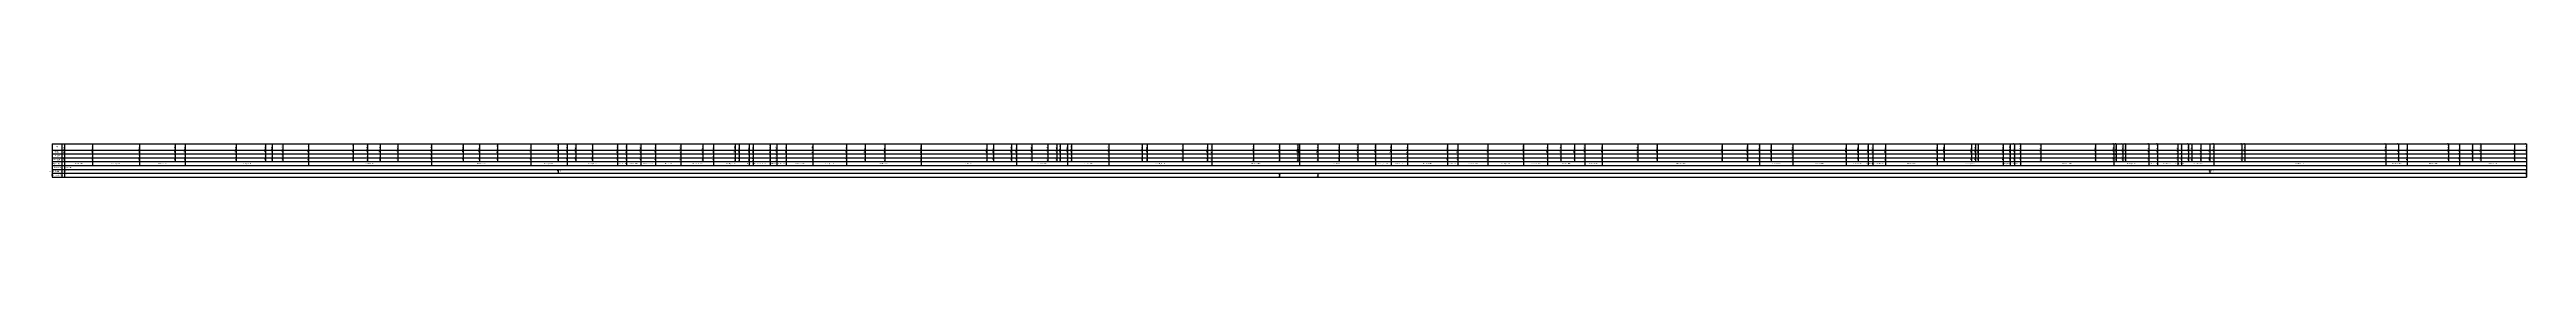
# Model space of a CAD drawing. Extents: x 525858 to 564773, y 2370984 to 2400075.
# Drawn here: x 551027 to 563749, y 2383444 to 2383616 of the extents above; entities that cross this region are included whole.
import ezdxf
from ezdxf.enums import TextEntityAlignment as Align

# ---------------------------------------------------------------- set-up
doc = ezdxf.new("R2010")
doc.units = 0
doc.layers.add('tab', color=9, linetype='CONTINUOUS')
doc.layers.add('水工平面管线标注', color=3, linetype='CONTINUOUS')
doc.styles.add('HT', font='simhei.ttf', dxfattribs={"width": 0.8})

msp = doc.modelspace()

# ---------------------------------------------------------------- linework, layer by layer
at = {"layer": 'tab', "lineweight": -3}
for points in [[(551040.549531, 2383615.760682), (563748.683531, 2383615.760682)], [(551040.549531, 2383615.760682), (551040.549531, 2383443.760682)], [(551090.549531, 2383615.760682), (551090.549531, 2383443.760682)], [(551102.549531, 2383615.760682), (551102.549531, 2383443.760682)], [(551102.549531, 2383615.760682), (551102.549531, 2383523.760682)], [(551247.970531, 2383615.760682), (551247.970531, 2383523.760682)], [(551487.931531, 2383615.760682), (551487.931531, 2383523.760682)], [(551672.614531, 2383615.760682), (551672.614531, 2383523.760682)], [(551722.567531, 2383615.760682), (551722.567531, 2383523.760682)], [(551984.611531, 2383615.760682), (551984.611531, 2383523.760682)], [(552135.903531, 2383615.760682), (552135.903531, 2383523.760682)], [(552170.171531, 2383615.760682), (552170.171531, 2383523.760682)], [(552225.344531, 2383615.760682), (552225.344531, 2383523.760682)], [(552355.902531, 2383615.760682), (552355.902531, 2383523.760682)], [(552585.728531, 2383615.760682), (552585.728531, 2383523.760682)], [(552660.166531, 2383615.760682), (552660.166531, 2383523.760682)], [(552724.196531, 2383615.760682), (552724.196531, 2383523.760682)], [(552815.561531, 2383615.760682), (552815.561531, 2383523.760682)], [(552988.981531, 2383615.760682), (552988.981531, 2383523.760682)], [(553151.654531, 2383615.760682), (553151.654531, 2383523.760682)], [(553235.026531, 2383615.760682), (553235.026531, 2383523.760682)], [(553326.669531, 2383615.760682), (553326.669531, 2383523.760682)], [(553498.558531, 2383615.760682), (553498.558531, 2383523.760682)], [(553638.743531, 2383615.760682), (553638.743531, 2383523.760682)], [(553685.029531, 2383615.760682), (553685.029531, 2383523.760682)], [(553729.966531, 2383615.760682), (553729.966531, 2383523.760682)], [(553815.263531, 2383615.760682), (553815.263531, 2383523.760682)], [(553944.586531, 2383615.760682), (553944.586531, 2383523.760682)], [(553990.846531, 2383615.760682), (553990.846531, 2383523.760682)], [(554064.018531, 2383615.760682), (554064.018531, 2383523.760682)], [(554138.863531, 2383615.760682), (554138.863531, 2383523.760682)], [(554269.423531, 2383615.760682), (554269.423531, 2383523.760682)], [(554382.247531, 2383615.760682), (554382.247531, 2383523.760682)], [(554436.449531, 2383615.760682), (554436.449531, 2383523.760682)], [(554547.545531, 2383615.760682), (554547.545531, 2383523.760682)], [(554568.489531, 2383615.760682), (554568.489531, 2383523.760682)], [(554620.201531, 2383615.760682), (554620.201531, 2383523.760682)], [(554640.410531, 2383615.760682), (554640.410531, 2383523.760682)], [(554728.743531, 2383615.760682), (554728.743531, 2383523.760682)], [(554762.619531, 2383615.760682), (554762.619531, 2383523.760682)], [(554810.989531, 2383615.760682), (554810.989531, 2383523.760682)], [(554946.616531, 2383615.760682), (554946.616531, 2383523.760682)], [(555120.920531, 2383615.760682), (555120.920531, 2383523.760682)], [(555215.438531, 2383615.760682), (555215.438531, 2383523.760682)], [(555316.972531, 2383615.760682), (555316.972531, 2383523.760682)], [(555504.003531, 2383615.760682), (555504.003531, 2383523.760682)], [(555840.537531, 2383615.760682), (555840.537531, 2383523.760682)], [(555874.384531, 2383615.760682), (555874.384531, 2383523.760682)], [(555967.398531, 2383615.760682), (555967.398531, 2383523.760682)], [(555994.072531, 2383615.760682), (555994.072531, 2383523.760682)], [(556072.349531, 2383615.760682), (556072.349531, 2383523.760682)], [(556153.789531, 2383615.760682), (556153.789531, 2383523.760682)], [(556200.516531, 2383615.760682), (556200.516531, 2383523.760682)], [(556218.229531, 2383615.760682), (556218.229531, 2383523.760682)], [(556255.563531, 2383615.760682), (556255.563531, 2383523.760682)], [(556276.303531, 2383615.760682), (556276.303531, 2383523.760682)], [(556467.190531, 2383615.760682), (556467.190531, 2383523.760682)], [(556638.309531, 2383615.760682), (556638.309531, 2383523.760682)], [(556664.790531, 2383615.760682), (556664.790531, 2383523.760682)], [(556847.335531, 2383615.760682), (556847.335531, 2383523.760682)], [(556973.583531, 2383615.760682), (556973.583531, 2383523.760682)], [(556997.426531, 2383615.760682), (556997.426531, 2383523.760682)], [(557210.631531, 2383615.760682), (557210.631531, 2383523.760682)], [(557343.393531, 2383615.760682), (557343.393531, 2383523.760682)], [(557437.725531, 2383615.760682), (557437.725531, 2383523.760682)], [(557447.635531, 2383615.760682), (557447.635531, 2383523.760682)], [(557540.258531, 2383615.760682), (557540.258531, 2383523.760682)], [(557650.445531, 2383615.760682), (557650.445531, 2383523.760682)], [(557747.008531, 2383615.760682), (557747.008531, 2383523.760682)], [(557837.910531, 2383615.760682), (557837.910531, 2383523.760682)], [(557917.183531, 2383615.760682), (557917.183531, 2383523.760682)], [(558000.936531, 2383615.760682), (558000.936531, 2383523.760682)], [(558207.294531, 2383615.760682), (558207.294531, 2383523.760682)], [(558259.537531, 2383615.760682), (558259.537531, 2383523.760682)], [(558413.857531, 2383615.760682), (558413.857531, 2383523.760682)], [(558597.852531, 2383615.760682), (558597.852531, 2383523.760682)], [(558720.126531, 2383615.760682), (558720.126531, 2383523.760682)], [(558789.198531, 2383615.760682), (558789.198531, 2383523.760682)], [(558858.879531, 2383615.760682), (558858.879531, 2383523.760682)], [(558912.928531, 2383615.760682), (558912.928531, 2383523.760682)], [(559001.623531, 2383615.760682), (559001.623531, 2383523.760682)], [(559184.216531, 2383615.760682), (559184.216531, 2383523.760682)], [(559284.683531, 2383615.760682), (559284.683531, 2383523.760682)], [(559617.316531, 2383615.760682), (559617.316531, 2383523.760682)], [(559748.479531, 2383615.760682), (559748.479531, 2383523.760682)], [(559809.674531, 2383615.760682), (559809.674531, 2383523.760682)], [(559870.296531, 2383615.760682), (559870.296531, 2383523.760682)], [(559980.292531, 2383615.760682), (559980.292531, 2383523.760682)], [(560254.838531, 2383615.760682), (560254.838531, 2383523.760682)], [(560316.782531, 2383615.760682), (560316.782531, 2383523.760682)], [(560367.339531, 2383615.760682), (560367.339531, 2383523.760682)], [(560391.203531, 2383615.760682), (560391.203531, 2383523.760682)], [(560456.060531, 2383615.760682), (560456.060531, 2383523.760682)], [(560721.784531, 2383615.760682), (560721.784531, 2383523.760682)], [(560758.464531, 2383615.760682), (560758.464531, 2383523.760682)], [(560897.863531, 2383615.760682), (560897.863531, 2383523.760682)], [(560918.820531, 2383615.760682), (560918.820531, 2383523.760682)], [(560933.730531, 2383615.760682), (560933.730531, 2383523.760682)], [(561060.676531, 2383615.760682), (561060.676531, 2383523.760682)], [(561097.752531, 2383615.760682), (561097.752531, 2383523.760682)], [(561119.982531, 2383615.760682), (561119.982531, 2383523.760682)], [(561150.168531, 2383615.760682), (561150.168531, 2383523.760682)], [(561254.409531, 2383615.760682), (561254.409531, 2383523.760682)], [(561535.790531, 2383615.760682), (561535.790531, 2383523.760682)], [(561629.848531, 2383615.760682), (561629.848531, 2383523.760682)], [(561642.173531, 2383615.760682), (561642.173531, 2383523.760682)], [(561676.644531, 2383615.760682), (561676.644531, 2383523.760682)], [(561690.138531, 2383615.760682), (561690.138531, 2383523.760682)], [(561809.341531, 2383615.760682), (561809.341531, 2383523.760682)], [(561853.782531, 2383615.760682), (561853.782531, 2383523.760682)], [(561957.765531, 2383615.760682), (561957.765531, 2383523.760682)], [(561978.079531, 2383615.760682), (561978.079531, 2383523.760682)], [(562013.627531, 2383615.760682), (562013.627531, 2383523.760682)], [(562030.186531, 2383615.760682), (562030.186531, 2383523.760682)], [(562077.439531, 2383615.760682), (562077.439531, 2383523.760682)], [(562122.025531, 2383615.760682), (562122.025531, 2383523.760682)], [(562143.533531, 2383615.760682), (562143.533531, 2383523.760682)], [(562286.943531, 2383615.760682), (562286.943531, 2383523.760682)], [(562302.708531, 2383615.760682), (562302.708531, 2383523.760682)], [(563027.112531, 2383615.760682), (563027.112531, 2383523.760682)], [(563091.273531, 2383615.760682), (563091.273531, 2383523.760682)], [(563135.674531, 2383615.760682), (563135.674531, 2383523.760682)], [(563349.114531, 2383615.760682), (563349.114531, 2383523.760682)], [(563404.554531, 2383615.760682), (563404.554531, 2383523.760682)], [(563472.770531, 2383615.760682), (563472.770531, 2383523.760682)], [(563514.207531, 2383615.760682), (563514.207531, 2383523.760682)], [(563688.567531, 2383615.760682), (563688.567531, 2383523.760682)], [(563748.683531, 2383615.760682), (563748.683531, 2383443.760682)], [(563748.683531, 2383615.760682), (563748.683531, 2383523.760682)], [(551040.549531, 2383583.760682), (563748.683531, 2383583.760682)], [(551040.549531, 2383563.760682), (563748.683531, 2383563.760682)], [(551040.549531, 2383543.760682), (563748.683531, 2383543.760682)], [(551040.549531, 2383523.760682), (563748.683531, 2383523.760682)], [(551040.549531, 2383503.760682), (563748.683531, 2383503.760682)], [(551040.549531, 2383483.760682), (563748.683531, 2383483.760682)], [(551040.549531, 2383463.760682), (563748.683531, 2383463.760682)], [(551102.549531, 2383523.760682), (551102.549531, 2383503.760682)], [(551247.970531, 2383523.760682), (551247.970531, 2383503.760682)], [(551487.931531, 2383523.760682), (551487.931531, 2383503.760682)], [(551722.567531, 2383523.760682), (551722.567531, 2383503.760682)], [(552355.902531, 2383523.760682), (552355.902531, 2383503.760682)], [(552988.981531, 2383523.760682), (552988.981531, 2383503.760682)], [(553498.558531, 2383523.760682), (553498.558531, 2383503.760682)], [(553638.743531, 2383483.760682), (553638.743531, 2383463.760682)], [(553685.029531, 2383523.760682), (553685.029531, 2383503.760682)], [(553944.586531, 2383523.760682), (553944.586531, 2383503.760682)], [(553990.846531, 2383523.760682), (553990.846531, 2383503.760682)], [(554064.018531, 2383523.760682), (554064.018531, 2383503.760682)], [(554138.863531, 2383523.760682), (554138.863531, 2383503.760682)], [(554269.423531, 2383523.760682), (554269.423531, 2383503.760682)], [(554436.449531, 2383523.760682), (554436.449531, 2383503.760682)], [(554620.201531, 2383523.760682), (554620.201531, 2383503.760682)], [(554640.410531, 2383523.760682), (554640.410531, 2383503.760682)], [(554728.743531, 2383523.760682), (554728.743531, 2383503.760682)], [(554762.619531, 2383523.760682), (554762.619531, 2383503.760682)], [(554810.989531, 2383523.760682), (554810.989531, 2383503.760682)], [(554946.616531, 2383523.760682), (554946.616531, 2383503.760682)], [(555120.920531, 2383523.760682), (555120.920531, 2383503.760682)], [(555504.003531, 2383523.760682), (555504.003531, 2383503.760682)], [(555994.072531, 2383523.760682), (555994.072531, 2383503.760682)], [(556255.563531, 2383523.760682), (556255.563531, 2383503.760682)], [(556467.190531, 2383523.760682), (556467.190531, 2383503.760682)], [(556997.426531, 2383523.760682), (556997.426531, 2383503.760682)], [(557343.393531, 2383463.760682), (557343.393531, 2383443.760682)], [(557447.635531, 2383523.760682), (557447.635531, 2383503.760682)], [(557540.258531, 2383463.760682), (557540.258531, 2383443.760682)], [(557837.910531, 2383523.760682), (557837.910531, 2383503.760682)], [(557917.183531, 2383523.760682), (557917.183531, 2383503.760682)], [(558000.936531, 2383523.760682), (558000.936531, 2383503.760682)], [(558207.294531, 2383523.760682), (558207.294531, 2383503.760682)], [(558259.537531, 2383523.760682), (558259.537531, 2383503.760682)], [(558413.857531, 2383523.760682), (558413.857531, 2383503.760682)], [(558597.852531, 2383523.760682), (558597.852531, 2383503.760682)], [(558720.126531, 2383523.760682), (558720.126531, 2383503.760682)], [(558912.928531, 2383523.760682), (558912.928531, 2383503.760682)], [(559001.623531, 2383523.760682), (559001.623531, 2383503.760682)], [(559809.674531, 2383523.760682), (559809.674531, 2383503.760682)], [(559980.292531, 2383523.760682), (559980.292531, 2383503.760682)], [(560254.838531, 2383523.760682), (560254.838531, 2383503.760682)], [(560367.339531, 2383523.760682), (560367.339531, 2383503.760682)], [(560391.203531, 2383523.760682), (560391.203531, 2383503.760682)], [(560456.060531, 2383523.760682), (560456.060531, 2383503.760682)], [(560721.784531, 2383523.760682), (560721.784531, 2383503.760682)], [(561060.676531, 2383523.760682), (561060.676531, 2383503.760682)], [(561097.752531, 2383523.760682), (561097.752531, 2383503.760682)], [(561119.982531, 2383523.760682), (561119.982531, 2383503.760682)], [(561150.168531, 2383523.760682), (561150.168531, 2383503.760682)], [(561629.848531, 2383523.760682), (561629.848531, 2383503.760682)], [(561809.341531, 2383523.760682), (561809.341531, 2383503.760682)], [(561853.782531, 2383523.760682), (561853.782531, 2383503.760682)], [(561957.765531, 2383523.760682), (561957.765531, 2383503.760682)], [(561978.079531, 2383523.760682), (561978.079531, 2383503.760682)], [(562122.025531, 2383483.760682), (562122.025531, 2383463.760682)], [(562143.533531, 2383523.760682), (562143.533531, 2383503.760682)], [(563027.112531, 2383523.760682), (563027.112531, 2383503.760682)], [(563135.674531, 2383523.760682), (563135.674531, 2383503.760682)], [(563404.554531, 2383523.760682), (563404.554531, 2383503.760682)], [(563748.683531, 2383503.760682), (563748.683531, 2383483.760682)], [(563748.683531, 2383483.760682), (563748.683531, 2383463.760682)], [(563748.683531, 2383463.760682), (563748.683531, 2383443.760682)], [(551040.549531, 2383443.760682), (563748.683531, 2383443.760682)]]:
    msp.add_lwpolyline(points, dxfattribs=at)
for points in [[(551102.549531, 2383513.760682, 0, 1, 0), (551105.549531, 2383513.760682, 0, 0, 0), (551155.260031, 2383513.760682, 0, 0, 0)], [(551247.970531, 2383513.760682, 0, 1, 0), (551244.970531, 2383513.760682, 0, 0, 0), (551195.260031, 2383513.760682, 0, 0, 0)], [(551247.970531, 2383513.760682, 0, 1, 0), (551250.970531, 2383513.760682, 0, 0, 0), (551347.951031, 2383513.760682, 0, 0, 0)], [(551487.931531, 2383513.760682, 0, 1, 0), (551484.931531, 2383513.760682, 0, 0, 0), (551387.951031, 2383513.760682, 0, 0, 0)], [(551487.931531, 2383513.760682, 0, 1, 0), (551490.931531, 2383513.760682, 0, 0, 0), (551585.249531, 2383513.760682, 0, 0, 0)], [(551722.567531, 2383513.760682, 0, 1, 0), (551719.567531, 2383513.760682, 0, 0, 0), (551625.249531, 2383513.760682, 0, 0, 0)], [(551722.567531, 2383513.760682, 0, 1, 0), (551725.567531, 2383513.760682, 0, 0, 0), (552019.235031, 2383513.760682, 0, 0, 0)], [(552355.902531, 2383513.760682, 0, 1, 0), (552352.902531, 2383513.760682, 0, 0, 0), (552059.235031, 2383513.760682, 0, 0, 0)], [(552355.902531, 2383513.760682, 0, 1, 0), (552358.902531, 2383513.760682, 0, 0, 0), (552652.442031, 2383513.760682, 0, 0, 0)], [(552988.981531, 2383513.760682, 0, 1, 0), (552985.981531, 2383513.760682, 0, 0, 0), (552692.442031, 2383513.760682, 0, 0, 0)], [(552988.981531, 2383513.760682, 0, 1, 0), (552991.981531, 2383513.760682, 0, 0, 0), (553223.770031, 2383513.760682, 0, 0, 0)], [(553498.558531, 2383513.760682, 0, 1, 0), (553495.558531, 2383513.760682, 0, 0, 0), (553263.770031, 2383513.760682, 0, 0, 0)], [(553498.558531, 2383513.760682, 0, 1, 0), (553501.558531, 2383513.760682, 0, 0, 0), (553571.794031, 2383513.760682, 0, 0, 0)], [(553685.029531, 2383513.760682, 0, 1, 0), (553682.029531, 2383513.760682, 0, 0, 0), (553611.794031, 2383513.760682, 0, 0, 0)], [(553685.029531, 2383513.760682, 0, 1, 0), (553688.029531, 2383513.760682, 0, 0, 0), (553794.808031, 2383513.760682, 0, 0, 0)], [(553944.586531, 2383513.760682, 0, 1, 0), (553941.586531, 2383513.760682, 0, 0, 0), (553834.808031, 2383513.760682, 0, 0, 0)], [(553990.846531, 2383513.760682, 0, 1, 0), (553993.846531, 2383513.760682, 0, 0, 0), (554007.432531, 2383513.760682, 0, 0, 0)], [(554064.018531, 2383513.760682, 0, 1, 0), (554061.018531, 2383513.760682, 0, 0, 0), (554047.432531, 2383513.760682, 0, 0, 0)], [(554064.018531, 2383513.760682, 0, 1, 0), (554067.018531, 2383513.760682, 0, 0, 0), (554081.441031, 2383513.760682, 0, 0, 0)], [(554138.863531, 2383513.760682, 0, 1, 0), (554135.863531, 2383513.760682, 0, 0, 0), (554121.441031, 2383513.760682, 0, 0, 0)], [(554138.863531, 2383513.760682, 0, 1, 0), (554141.863531, 2383513.760682, 0, 0, 0), (554184.143531, 2383513.760682, 0, 0, 0)], [(554269.423531, 2383513.760682, 0, 1, 0), (554266.423531, 2383513.760682, 0, 0, 0), (554224.143531, 2383513.760682, 0, 0, 0)], [(554269.423531, 2383513.760682, 0, 1, 0), (554272.423531, 2383513.760682, 0, 0, 0), (554332.936531, 2383513.760682, 0, 0, 0)], [(554436.449531, 2383513.760682, 0, 1, 0), (554433.449531, 2383513.760682, 0, 0, 0), (554372.936531, 2383513.760682, 0, 0, 0)], [(554436.449531, 2383513.760682, 0, 1, 0), (554439.449531, 2383513.760682, 0, 0, 0), (554508.325531, 2383513.760682, 0, 0, 0)], [(554620.201531, 2383513.760682, 0, 1, 0), (554617.201531, 2383513.760682, 0, 0, 0), (554548.325531, 2383513.760682, 0, 0, 0)], [(554640.410531, 2383513.760682, 0, 1, 0), (554643.410531, 2383513.760682, 0, 0, 0), (554664.577031, 2383513.760682, 0, 0, 0)], [(554728.743531, 2383513.760682, 0, 1, 0), (554725.743531, 2383513.760682, 0, 0, 0), (554704.577031, 2383513.760682, 0, 0, 0)], [(554810.989531, 2383513.760682, 0, 1, 0), (554813.989531, 2383513.760682, 0, 0, 0), (554858.803031, 2383513.760682, 0, 0, 0)], [(554946.616531, 2383513.760682, 0, 1, 0), (554943.616531, 2383513.760682, 0, 0, 0), (554898.803031, 2383513.760682, 0, 0, 0)], [(554946.616531, 2383513.760682, 0, 1, 0), (554949.616531, 2383513.760682, 0, 0, 0), (555013.768531, 2383513.760682, 0, 0, 0)], [(555120.920531, 2383513.760682, 0, 1, 0), (555117.920531, 2383513.760682, 0, 0, 0), (555053.768531, 2383513.760682, 0, 0, 0)], [(555120.920531, 2383513.760682, 0, 1, 0), (555123.920531, 2383513.760682, 0, 0, 0), (555292.462031, 2383513.760682, 0, 0, 0)], [(555504.003531, 2383513.760682, 0, 1, 0), (555501.003531, 2383513.760682, 0, 0, 0), (555332.462031, 2383513.760682, 0, 0, 0)], [(555504.003531, 2383513.760682, 0, 1, 0), (555507.003531, 2383513.760682, 0, 0, 0), (555729.038031, 2383513.760682, 0, 0, 0)], [(555994.072531, 2383513.760682, 0, 1, 0), (555991.072531, 2383513.760682, 0, 0, 0), (555769.038031, 2383513.760682, 0, 0, 0)], [(555994.072531, 2383513.760682, 0, 1, 0), (555997.072531, 2383513.760682, 0, 0, 0), (556104.818031, 2383513.760682, 0, 0, 0)], [(556255.563531, 2383513.760682, 0, 1, 0), (556252.563531, 2383513.760682, 0, 0, 0), (556144.818031, 2383513.760682, 0, 0, 0)], [(556255.563531, 2383513.760682, 0, 1, 0), (556258.563531, 2383513.760682, 0, 0, 0), (556341.377031, 2383513.760682, 0, 0, 0)], [(556467.190531, 2383513.760682, 0, 1, 0), (556464.190531, 2383513.760682, 0, 0, 0), (556381.377031, 2383513.760682, 0, 0, 0)], [(556467.190531, 2383513.760682, 0, 1, 0), (556470.190531, 2383513.760682, 0, 0, 0), (556712.308531, 2383513.760682, 0, 0, 0)], [(556997.426531, 2383513.760682, 0, 1, 0), (556994.426531, 2383513.760682, 0, 0, 0), (556752.308531, 2383513.760682, 0, 0, 0)], [(556997.426531, 2383513.760682, 0, 1, 0), (557000.426531, 2383513.760682, 0, 0, 0), (557202.531031, 2383513.760682, 0, 0, 0)], [(557447.635531, 2383513.760682, 0, 1, 0), (557444.635531, 2383513.760682, 0, 0, 0), (557242.531031, 2383513.760682, 0, 0, 0)], [(557447.635531, 2383513.760682, 0, 1, 0), (557450.635531, 2383513.760682, 0, 0, 0), (557622.773031, 2383513.760682, 0, 0, 0)], [(557837.910531, 2383513.760682, 0, 1, 0), (557834.910531, 2383513.760682, 0, 0, 0), (557662.773031, 2383513.760682, 0, 0, 0)], [(557837.910531, 2383513.760682, 0, 1, 0), (557840.910531, 2383513.760682, 0, 0, 0), (557857.547031, 2383513.760682, 0, 0, 0)], [(557917.183531, 2383513.760682, 0, 1, 0), (557914.183531, 2383513.760682, 0, 0, 0), (557897.547031, 2383513.760682, 0, 0, 0)], [(557917.183531, 2383513.760682, 0, 1, 0), (557920.183531, 2383513.760682, 0, 0, 0), (557939.060031, 2383513.760682, 0, 0, 0)], [(558000.936531, 2383513.760682, 0, 1, 0), (557997.936531, 2383513.760682, 0, 0, 0), (557979.060031, 2383513.760682, 0, 0, 0)], [(558000.936531, 2383513.760682, 0, 1, 0), (558003.936531, 2383513.760682, 0, 0, 0), (558084.115531, 2383513.760682, 0, 0, 0)], [(558207.294531, 2383513.760682, 0, 1, 0), (558204.294531, 2383513.760682, 0, 0, 0), (558124.115531, 2383513.760682, 0, 0, 0)], [(558259.537531, 2383513.760682, 0, 1, 0), (558262.537531, 2383513.760682, 0, 0, 0), (558316.697531, 2383513.760682, 0, 0, 0)], [(558413.857531, 2383513.760682, 0, 1, 0), (558410.857531, 2383513.760682, 0, 0, 0), (558356.697531, 2383513.760682, 0, 0, 0)], [(558413.857531, 2383513.760682, 0, 1, 0), (558416.857531, 2383513.760682, 0, 0, 0), (558485.855031, 2383513.760682, 0, 0, 0)], [(558597.852531, 2383513.760682, 0, 1, 0), (558594.852531, 2383513.760682, 0, 0, 0), (558525.855031, 2383513.760682, 0, 0, 0)], [(558597.852531, 2383513.760682, 0, 1, 0), (558600.852531, 2383513.760682, 0, 0, 0), (558638.989531, 2383513.760682, 0, 0, 0)], [(558720.126531, 2383513.760682, 0, 1, 0), (558717.126531, 2383513.760682, 0, 0, 0), (558678.989531, 2383513.760682, 0, 0, 0)], [(558720.126531, 2383513.760682, 0, 1, 0), (558723.126531, 2383513.760682, 0, 0, 0), (558796.527531, 2383513.760682, 0, 0, 0)], [(558912.928531, 2383513.760682, 0, 1, 0), (558909.928531, 2383513.760682, 0, 0, 0), (558836.527531, 2383513.760682, 0, 0, 0)], [(558912.928531, 2383513.760682, 0, 1, 0), (558915.928531, 2383513.760682, 0, 0, 0), (558937.276031, 2383513.760682, 0, 0, 0)], [(559001.623531, 2383513.760682, 0, 1, 0), (558998.623531, 2383513.760682, 0, 0, 0), (558977.276031, 2383513.760682, 0, 0, 0)], [(559001.623531, 2383513.760682, 0, 1, 0), (559004.623531, 2383513.760682, 0, 0, 0), (559385.649031, 2383513.760682, 0, 0, 0)], [(559809.674531, 2383513.760682, 0, 1, 0), (559806.674531, 2383513.760682, 0, 0, 0), (559425.649031, 2383513.760682, 0, 0, 0)], [(559809.674531, 2383513.760682, 0, 1, 0), (559812.674531, 2383513.760682, 0, 0, 0), (559874.983531, 2383513.760682, 0, 0, 0)], [(559980.292531, 2383513.760682, 0, 1, 0), (559977.292531, 2383513.760682, 0, 0, 0), (559914.983531, 2383513.760682, 0, 0, 0)], [(559980.292531, 2383513.760682, 0, 1, 0), (559983.292531, 2383513.760682, 0, 0, 0), (560097.565531, 2383513.760682, 0, 0, 0)], [(560254.838531, 2383513.760682, 0, 1, 0), (560251.838531, 2383513.760682, 0, 0, 0), (560137.565531, 2383513.760682, 0, 0, 0)], [(560254.838531, 2383513.760682, 0, 1, 0), (560257.838531, 2383513.760682, 0, 0, 0), (560291.089031, 2383513.760682, 0, 0, 0)], [(560367.339531, 2383513.760682, 0, 1, 0), (560364.339531, 2383513.760682, 0, 0, 0), (560331.089031, 2383513.760682, 0, 0, 0)], [(560391.203531, 2383513.760682, 0, 1, 0), (560394.203531, 2383513.760682, 0, 0, 0), (560403.632031, 2383513.760682, 0, 0, 0)], [(560456.060531, 2383513.760682, 0, 1, 0), (560453.060531, 2383513.760682, 0, 0, 0), (560443.632031, 2383513.760682, 0, 0, 0)], [(560456.060531, 2383513.760682, 0, 1, 0), (560459.060531, 2383513.760682, 0, 0, 0), (560568.922531, 2383513.760682, 0, 0, 0)], [(560721.784531, 2383513.760682, 0, 1, 0), (560718.784531, 2383513.760682, 0, 0, 0), (560608.922531, 2383513.760682, 0, 0, 0)], [(560721.784531, 2383513.760682, 0, 1, 0), (560724.784531, 2383513.760682, 0, 0, 0), (560871.230531, 2383513.760682, 0, 0, 0)], [(561060.676531, 2383513.760682, 0, 1, 0), (561057.676531, 2383513.760682, 0, 0, 0), (560911.230531, 2383513.760682, 0, 0, 0)], [(561150.168531, 2383513.760682, 0, 1, 0), (561153.168531, 2383513.760682, 0, 0, 0), (561370.008531, 2383513.760682, 0, 0, 0)], [(561629.848531, 2383513.760682, 0, 1, 0), (561626.848531, 2383513.760682, 0, 0, 0), (561410.008531, 2383513.760682, 0, 0, 0)], [(561629.848531, 2383513.760682, 0, 1, 0), (561632.848531, 2383513.760682, 0, 0, 0), (561699.595031, 2383513.760682, 0, 0, 0)], [(561809.341531, 2383513.760682, 0, 1, 0), (561806.341531, 2383513.760682, 0, 0, 0), (561739.595031, 2383513.760682, 0, 0, 0)], [(561853.782531, 2383513.760682, 0, 1, 0), (561856.782531, 2383513.760682, 0, 0, 0), (561885.774031, 2383513.760682, 0, 0, 0)], [(561957.765531, 2383513.760682, 0, 1, 0), (561954.765531, 2383513.760682, 0, 0, 0), (561925.774031, 2383513.760682, 0, 0, 0)], [(561978.079531, 2383513.760682, 0, 1, 0), (561981.079531, 2383513.760682, 0, 0, 0), (562040.806531, 2383513.760682, 0, 0, 0)], [(562143.533531, 2383513.760682, 0, 1, 0), (562140.533531, 2383513.760682, 0, 0, 0), (562080.806531, 2383513.760682, 0, 0, 0)], [(562143.533531, 2383513.760682, 0, 1, 0), (562146.533531, 2383513.760682, 0, 0, 0), (562565.323031, 2383513.760682, 0, 0, 0)], [(563027.112531, 2383513.760682, 0, 1, 0), (563024.112531, 2383513.760682, 0, 0, 0), (562605.323031, 2383513.760682, 0, 0, 0)], [(563027.112531, 2383513.760682, 0, 1, 0), (563030.112531, 2383513.760682, 0, 0, 0), (563061.393531, 2383513.760682, 0, 0, 0)], [(563135.674531, 2383513.760682, 0, 1, 0), (563132.674531, 2383513.760682, 0, 0, 0), (563101.393531, 2383513.760682, 0, 0, 0)], [(563135.674531, 2383513.760682, 0, 1, 0), (563138.674531, 2383513.760682, 0, 0, 0), (563250.114531, 2383513.760682, 0, 0, 0)], [(563404.554531, 2383513.760682, 0, 1, 0), (563401.554531, 2383513.760682, 0, 0, 0), (563290.114531, 2383513.760682, 0, 0, 0)], [(563404.554531, 2383513.760682, 0, 1, 0), (563407.554531, 2383513.760682, 0, 0, 0), (563556.619031, 2383513.760682, 0, 0, 0)], [(563748.683531, 2383513.760682, 0, 1, 0), (563745.683531, 2383513.760682, 0, 0, 0), (563596.619031, 2383513.760682, 0, 0, 0)]]:
    msp.add_lwpolyline(points, format="xyseb", dxfattribs=at)

# ---------------------------------------------------------------- texts
at = {"layer": 'tab', "color": 3, "lineweight": -3, "style": 'HT', "width": 0.8}
for s, p in [('桩号', (551064.549531, 2383599.760682)), ('基底地层、开挖坡比、分层高度', (551064.549531, 2383473.760682)), ('长度(m)/比降(‰)', (551064.549531, 2383513.760682)), ('管材、断面形式', (551064.549531, 2383493.760682)), ('管中心线高程', (551064.549531, 2383533.760682)), ('地面线高程', (551064.549531, 2383553.760682)), ('节点编号', (551064.549531, 2383573.760682)), ('145.421/0.00‰', (551175.260031, 2383513.760682)), ('239.962/3.38‰', (551367.951031, 2383513.760682)), ('234.636/0.00‰', (551605.249531, 2383513.760682)), ('633.335/1.20‰', (552039.235031, 2383513.760682)), ('633.082/2.81‰', (552672.442031, 2383513.760682)), ('509.577/0.00‰', (553243.770031, 2383513.760682)), ('186.517/-22.17‰', (553591.794031, 2383513.760682)), ('259.557/0.00‰', (553814.808031, 2383513.760682)), ('46.374/-70.10‰', (553967.716531, 2383513.760682)), ('73.172/0.00‰', (554027.432531, 2383513.760682)), ('74.863/-22.21‰', (554101.441031, 2383513.760682)), ('130.56/0.00‰', (554204.143531, 2383513.760682)), ('167.092/-28.19‰', (554352.936531, 2383513.760682)), ('183.763/-10.74‰', (554528.325531, 2383513.760682)), ('20.209/-6.09‰', (554630.306031, 2383513.760682)), ('88.335/-6.05‰', (554684.577031, 2383513.760682)), ('33.968/73.74‰', (554745.681531, 2383513.760682)), ('48.37/0.00‰', (554786.804531, 2383513.760682)), ('135.667/-24.18‰', (554878.803031, 2383513.760682)), ('174.304/-1.04‰', (555033.768531, 2383513.760682)), ('383.084/-2.78‰', (555312.462031, 2383513.760682)), ('490.07/1.78‰', (555749.038031, 2383513.760682)), ('261.502/9.20‰', (556124.818031, 2383513.760682)), ('211.636/9.20‰', (556361.377031, 2383513.760682)), ('530.244/-5.66‰', (556732.308531, 2383513.760682)), ('450.209/0.00‰', (557222.531031, 2383513.760682)), ('390.293/9.54‰', (557642.773031, 2383513.760682)), ('79.291/-21.45‰', (557877.547031, 2383513.760682)), ('83.753/0.00‰', (557959.060031, 2383513.760682)), ('206.456/30.85‰', (558104.115531, 2383513.760682)), ('52.243/0.00‰', (558233.416031, 2383513.760682)), ('154.395/-31.21‰', (558336.697531, 2383513.760682)), ('183.998/-5.74‰', (558505.855031, 2383513.760682)), ('122.334/31.41‰', (558658.989531, 2383513.760682)), ('192.802/0.00‰', (558816.527531, 2383513.760682)), ('88.74/-31.67‰', (558957.276031, 2383513.760682)), ('808.051/0.00‰', (559405.649031, 2383513.760682)), ('170.673/25.34‰', (559894.983531, 2383513.760682)), ('274.546/0.00‰', (560117.565531, 2383513.760682)), ('112.553/30.36‰', (560311.089031, 2383513.760682)), ('23.864/0.00‰', (560379.271531, 2383513.760682)), ('64.91/-40.56‰', (560423.632031, 2383513.760682)), ('265.728/5.78‰', (560588.922531, 2383513.760682)), ('338.892/0.00‰', (560891.230531, 2383513.760682)), ('37.182/75.33‰', (561079.214531, 2383513.760682)), ('22.23/0.00‰', (561108.867531, 2383513.760682)), ('30.27/-74.33‰', (561135.075531, 2383513.760682)), ('479.682/-2.75‰', (561390.008531, 2383513.760682)), ('179.493/0.00‰', (561719.595031, 2383513.760682)), ('44.522/-60.13‰', (561831.562031, 2383513.760682)), ('103.983/0.00‰', (561905.774031, 2383513.760682)), ('20.317/17.97‰', (561967.922531, 2383513.760682)), ('165.481/17.94‰', (562060.806531, 2383513.760682)), ('883.579/0.00‰', (562585.323031, 2383513.760682)), ('108.581/18.70‰', (563081.393531, 2383513.760682)), ('268.881/2.47‰', (563270.114531, 2383513.760682)), ('344.129/0.00‰', (563576.619031, 2383513.760682)), ('换填深度、换填开挖坡比', (551064.549531, 2383453.760682))]:
    msp.add_text(s, height=5, dxfattribs=at).set_placement(p, align=Align.MIDDLE_CENTER)
for s, p in [('R0+000.000', (551101.449531, 2383584.260682)), ('R0+145.421', (551246.870531, 2383584.260682)), ('R0+385.382', (551486.831531, 2383584.260682)), ('R0+570.065', (551671.514531, 2383584.260682)), ('R0+620.018', (551721.467531, 2383584.260682)), ('R0+882.062', (551983.511531, 2383584.260682)), ('R1+033.354', (552134.803531, 2383584.260682)), ('R1+067.622', (552169.071531, 2383584.260682)), ('R1+122.795', (552224.244531, 2383584.260682)), ('R1+253.353', (552354.802531, 2383584.260682)), ('R1+483.179', (552584.628531, 2383584.260682)), ('R1+557.617', (552659.066531, 2383584.260682)), ('R1+621.647', (552723.096531, 2383584.260682)), ('R1+713.012', (552814.461531, 2383584.260682)), ('R1+886.432', (552987.881531, 2383584.260682)), ('R2+049.105', (553150.554531, 2383584.260682)), ('R2+132.477', (553233.926531, 2383584.260682)), ('R2+224.120', (553325.569531, 2383584.260682)), ('R2+396.009', (553497.458531, 2383584.260682)), ('R2+536.194', (553637.643531, 2383584.260682)), ('R2+582.480', (553683.929531, 2383584.260682)), ('R2+627.417', (553728.866531, 2383584.260682)), ('R2+712.714', (553814.163531, 2383584.260682)), ('R2+842.037', (553943.486531, 2383584.260682)), ('R2+888.297', (553989.746531, 2383584.260682)), ('R2+961.469', (554062.918531, 2383584.260682)), ('R3+036.314', (554137.763531, 2383584.260682)), ('R3+166.874', (554268.323531, 2383584.260682)), ('R3+279.698', (554381.147531, 2383584.260682)), ('R3+333.900', (554435.349531, 2383584.260682)), ('R3+444.996', (554546.445531, 2383584.260682)), ('R3+465.940', (554567.389531, 2383584.260682)), ('R3+517.652', (554619.101531, 2383584.260682)), ('R3+537.861', (554639.310531, 2383584.260682)), ('R3+626.194', (554727.643531, 2383584.260682)), ('R3+660.070', (554761.519531, 2383584.260682)), ('R3+708.440', (554809.889531, 2383584.260682)), ('R3+844.067', (554945.516531, 2383584.260682)), ('R4+018.371', (555119.820531, 2383584.260682)), ('R4+112.889', (555214.338531, 2383584.260682)), ('R4+214.423', (555315.872531, 2383584.260682)), ('R4+401.454', (555502.903531, 2383584.260682)), ('R4+737.988', (555839.437531, 2383584.260682)), ('R4+771.835', (555873.284531, 2383584.260682)), ('R4+864.849', (555966.298531, 2383584.260682)), ('R4+891.523', (555992.972531, 2383584.260682)), ('R4+969.800', (556071.249531, 2383584.260682)), ('R5+051.240', (556152.689531, 2383584.260682)), ('R5+097.967', (556199.416531, 2383584.260682)), ('R5+115.680', (556217.129531, 2383584.260682)), ('R5+153.014', (556254.463531, 2383584.260682)), ('R5+173.754', (556275.203531, 2383584.260682)), ('R5+364.641', (556466.090531, 2383584.260682)), ('R5+535.760', (556637.209531, 2383584.260682)), ('R5+562.241', (556663.690531, 2383584.260682)), ('R5+744.786', (556846.235531, 2383584.260682)), ('R5+871.034', (556972.483531, 2383584.260682)), ('R5+894.877', (556996.326531, 2383584.260682)), ('R6+108.082', (557209.531531, 2383584.260682)), ('R6+240.844', (557342.293531, 2383584.260682)), ('R6+335.176', (557436.625531, 2383584.260682)), ('R6+345.086', (557446.535531, 2383584.260682)), ('R6+437.709', (557539.158531, 2383584.260682)), ('R6+547.896', (557649.345531, 2383584.260682)), ('R6+644.459', (557745.908531, 2383584.260682)), ('R6+735.361', (557836.810531, 2383584.260682)), ('R6+814.634', (557916.083531, 2383584.260682)), ('R6+898.387', (557999.836531, 2383584.260682)), ('R7+104.745', (558206.194531, 2383584.260682)), ('R7+156.988', (558258.437531, 2383584.260682)), ('R7+311.308', (558412.757531, 2383584.260682)), ('R7+495.303', (558596.752531, 2383584.260682)), ('R7+617.577', (558719.026531, 2383584.260682)), ('R7+686.649', (558788.098531, 2383584.260682)), ('R7+756.330', (558857.779531, 2383584.260682)), ('R7+810.379', (558911.828531, 2383584.260682)), ('R7+899.074', (559000.523531, 2383584.260682)), ('R8+081.667', (559183.116531, 2383584.260682)), ('R8+182.134', (559283.583531, 2383584.260682)), ('R8+514.767', (559616.216531, 2383584.260682)), ('R8+645.930', (559747.379531, 2383584.260682)), ('R8+707.125', (559808.574531, 2383584.260682)), ('R8+767.747', (559869.196531, 2383584.260682)), ('R8+877.743', (559979.192531, 2383584.260682)), ('R9+152.289', (560253.738531, 2383584.260682)), ('R9+214.233', (560315.682531, 2383584.260682)), ('R9+264.790', (560366.239531, 2383584.260682)), ('R9+288.654', (560390.103531, 2383584.260682)), ('R9+353.511', (560454.960531, 2383584.260682)), ('R9+619.235', (560720.684531, 2383584.260682)), ('R9+655.915', (560757.364531, 2383584.260682)), ('R9+795.314', (560896.763531, 2383584.260682)), ('R9+816.271', (560917.720531, 2383584.260682)), ('R9+831.181', (560932.630531, 2383584.260682)), ('R9+958.127', (561059.576531, 2383584.260682)), ('R9+995.203', (561096.652531, 2383584.260682)), ('R10+017.433', (561118.882531, 2383584.260682)), ('R10+047.619', (561149.068531, 2383584.260682)), ('R10+151.860', (561253.309531, 2383584.260682)), ('R10+433.241', (561534.690531, 2383584.260682)), ('R10+527.299', (561628.748531, 2383584.260682)), ('R10+539.624', (561641.073531, 2383584.260682)), ('R10+574.095', (561675.544531, 2383584.260682)), ('R10+587.589', (561689.038531, 2383584.260682)), ('R10+706.792', (561808.241531, 2383584.260682)), ('R10+751.233', (561852.682531, 2383584.260682)), ('R10+855.216', (561956.665531, 2383584.260682)), ('R10+875.530', (561976.979531, 2383584.260682)), ('R10+911.078', (562012.527531, 2383584.260682)), ('R10+927.637', (562029.086531, 2383584.260682)), ('R10+974.890', (562076.339531, 2383584.260682)), ('R11+019.476', (562120.925531, 2383584.260682)), ('R11+040.984', (562142.433531, 2383584.260682)), ('R11+184.394', (562285.843531, 2383584.260682)), ('R11+200.159', (562301.608531, 2383584.260682)), ('R11+924.563', (563026.012531, 2383584.260682)), ('R11+988.724', (563090.173531, 2383584.260682)), ('R12+033.125', (563134.574531, 2383584.260682)), ('R12+246.565', (563348.014531, 2383584.260682)), ('R12+302.005', (563403.454531, 2383584.260682)), ('R12+370.221', (563471.670531, 2383584.260682)), ('R12+411.658', (563513.107531, 2383584.260682)), ('R12+586.018', (563687.467531, 2383584.260682)), ('R12+646.134', (563747.583531, 2383584.260682)), ('3.99', (551101.449531, 2383544.260682)), ('1.664', (551101.449531, 2383524.260682)), ('3.964', (551246.870531, 2383544.260682)), ('1.664', (551246.870531, 2383524.260682)), ('3.31', (551486.831531, 2383544.260682)), ('0.854', (551486.831531, 2383524.260682)), ('3.285', (551671.514531, 2383544.260682)), ('0.854', (551671.514531, 2383524.260682)), ('2.978', (551721.467531, 2383544.260682)), ('0.854', (551721.467531, 2383524.260682)), ('3.107', (551983.511531, 2383544.260682)), ('0.539', (551983.511531, 2383524.260682)), ('0.356', (552134.803531, 2383524.260682)), ('4.14', (552134.803531, 2383544.260682)), ('2.89', (552169.071531, 2383544.260682)), ('0.315', (552169.071531, 2383524.260682)), ('2.558', (552224.244531, 2383544.260682)), ('0.249', (552224.244531, 2383524.260682)), ('3.432', (552354.802531, 2383544.260682)), ('0.091', (552354.802531, 2383524.260682)), ('2.473', (552584.628531, 2383544.260682)), ('-0.555', (552584.628531, 2383524.260682)), ('1.3', (552659.066531, 2383544.260682)), ('-0.764', (552659.066531, 2383524.260682)), ('2.16', (552723.096531, 2383544.260682)), ('-0.944', (552723.096531, 2383524.260682)), ('3.2', (552814.461531, 2383544.260682)), ('-1.201', (552814.461531, 2383524.260682)), ('0.788', (552987.881531, 2383544.260682)), ('-1.689', (552987.881531, 2383524.260682)), ('1.2', (553150.554531, 2383544.260682)), ('-1.689', (553150.554531, 2383524.260682)), ('-1.689', (553233.926531, 2383524.260682)), ('1.1', (553233.926531, 2383544.260682)), ('2.0', (553325.569531, 2383544.260682)), ('-1.689', (553325.569531, 2383524.260682)), ('1.126', (553497.458531, 2383544.260682)), ('-1.689', (553497.458531, 2383524.260682)), ('1.42', (553637.643531, 2383524.260682)), ('2+536', (553637.643531, 2383464.260682)), ('5.1', (553637.643531, 2383544.260682)), ('2.446', (553683.929531, 2383524.260682)), ('4.5', (553683.929531, 2383544.260682)), ('7.972', (553728.866531, 2383544.260682)), ('2.446', (553728.866531, 2383524.260682)), ('2.446', (553814.163531, 2383524.260682)), ('8.98', (553814.163531, 2383544.260682)), ('2.446', (553943.486531, 2383524.260682)), ('5.059', (553943.486531, 2383544.260682)), ('8.183', (553989.746531, 2383544.260682)), ('5.697', (553989.746531, 2383524.260682)), ('8.026', (554062.918531, 2383544.260682)), ('5.697', (554062.918531, 2383524.260682)), ('10.0', (554137.763531, 2383544.260682)), ('7.36', (554137.763531, 2383524.260682)), ('10.354', (554268.323531, 2383544.260682)), ('7.36', (554268.323531, 2383524.260682)), ('12.518', (554381.147531, 2383544.260682)), ('10.542', (554381.147531, 2383524.260682)), ('12.07', (554435.349531, 2383524.260682)), ('14.536', (554435.349531, 2383544.260682)), ('13.263', (554546.445531, 2383524.260682)), ('16.3', (554546.445531, 2383544.260682)), ('16.4', (554567.389531, 2383544.260682)), ('13.488', (554567.389531, 2383524.260682)), ('17.397', (554619.101531, 2383544.260682)), ('14.043', (554619.101531, 2383524.260682)), ('18.291', (554639.310531, 2383544.260682)), ('14.166', (554639.310531, 2383524.260682)), ('17.194', (554727.643531, 2383544.260682)), ('14.7', (554727.643531, 2383524.260682)), ('12.195', (554761.519531, 2383524.260682)), ('17.336', (554761.519531, 2383544.260682)), ('12.195', (554809.889531, 2383524.260682)), ('17.666', (554809.889531, 2383544.260682)), ('18.357', (554945.516531, 2383544.260682)), ('15.476', (554945.516531, 2383524.260682)), ('17.329', (555119.820531, 2383544.260682)), ('15.657', (555119.820531, 2383524.260682)), ('15.92', (555214.338531, 2383524.260682)), ('18.575', (555214.338531, 2383544.260682)), ('16.202', (555315.872531, 2383524.260682)), ('18.309', (555315.872531, 2383544.260682)), ('19.239', (555502.903531, 2383544.260682)), ('16.722', (555502.903531, 2383524.260682)), ('16.124', (555839.437531, 2383524.260682)), ('18.406', (555839.437531, 2383544.260682)), ('18.494', (555873.284531, 2383544.260682)), ('16.064', (555873.284531, 2383524.260682)), ('18.4', (555966.298531, 2383544.260682)), ('15.899', (555966.298531, 2383524.260682)), ('15.852', (555992.972531, 2383524.260682)), ('18.5', (555992.972531, 2383544.260682)), ('15.132', (556071.249531, 2383524.260682)), ('17.94', (556071.249531, 2383544.260682)), ('14.383', (556152.689531, 2383524.260682)), ('17.575', (556152.689531, 2383544.260682)), ('17.2', (556199.416531, 2383544.260682)), ('13.953', (556199.416531, 2383524.260682)), ('16.9', (556217.129531, 2383544.260682)), ('13.79', (556217.129531, 2383524.260682)), ('16.5', (556254.463531, 2383544.260682)), ('13.447', (556254.463531, 2383524.260682)), ('13.256', (556275.203531, 2383524.260682)), ('16.1', (556275.203531, 2383544.260682)), ('14.102', (556466.090531, 2383544.260682)), ('11.501', (556466.090531, 2383524.260682)), ('12.469', (556637.209531, 2383524.260682)), ('15.5', (556637.209531, 2383544.260682)), ('12.619', (556663.690531, 2383524.260682)), ('15.584', (556663.690531, 2383544.260682)), ('16.067', (556846.235531, 2383544.260682)), ('13.651', (556846.235531, 2383524.260682)), ('14.365', (556972.483531, 2383524.260682)), ('15.177', (556972.483531, 2383544.260682)), ('16.524', (556996.326531, 2383544.260682)), ('14.5', (556996.326531, 2383524.260682)), ('17.967', (557209.531531, 2383544.260682)), ('14.5', (557209.531531, 2383524.260682)), ('6+241', (557342.293531, 2383444.260682)), ('18.101', (557342.293531, 2383544.260682)), ('14.5', (557342.293531, 2383524.260682)), ('17.1', (557436.625531, 2383544.260682)), ('14.5', (557436.625531, 2383524.260682)), ('17.1', (557446.535531, 2383544.260682)), ('14.5', (557446.535531, 2383524.260682)), ('16.411', (557539.158531, 2383544.260682)), ('13.617', (557539.158531, 2383524.260682)), ('6+438', (557539.158531, 2383444.260682)), ('12.566', (557649.345531, 2383524.260682)), ('15.099', (557649.345531, 2383544.260682)), ('14.375', (557745.908531, 2383544.260682)), ('11.645', (557745.908531, 2383524.260682)), ('13.43', (557836.810531, 2383544.260682)), ('10.778', (557836.810531, 2383524.260682)), ('12.479', (557916.083531, 2383524.260682)), ('15.0', (557916.083531, 2383544.260682)), ('12.479', (557999.836531, 2383524.260682)), ('14.615', (557999.836531, 2383544.260682)), ('8.702', (558206.194531, 2383544.260682)), ('6.109', (558206.194531, 2383524.260682)), ('9.045', (558258.437531, 2383544.260682)), ('6.109', (558258.437531, 2383524.260682)), ('10.927', (558412.757531, 2383524.260682)), ('13.437', (558412.757531, 2383544.260682)), ('14.594', (558596.752531, 2383544.260682)), ('11.984', (558596.752531, 2383524.260682)), ('13.571', (558719.026531, 2383544.260682)), ('8.141', (558719.026531, 2383524.260682)), ('10.405', (558788.098531, 2383544.260682)), ('8.141', (558788.098531, 2383524.260682)), ('10.656', (558857.779531, 2383544.260682)), ('8.141', (558857.779531, 2383524.260682)), ('12.401', (558911.828531, 2383544.260682)), ('8.141', (558911.828531, 2383524.260682)), ('15.067', (559000.523531, 2383544.260682)), ('10.951', (559000.523531, 2383524.260682)), ('16.412', (559183.116531, 2383544.260682)), ('10.951', (559183.116531, 2383524.260682)), ('13.6', (559283.583531, 2383544.260682)), ('10.951', (559283.583531, 2383524.260682)), ('13.667', (559616.216531, 2383544.260682)), ('10.951', (559616.216531, 2383524.260682)), ('14.86', (559747.379531, 2383544.260682)), ('10.951', (559747.379531, 2383524.260682)), ('14.057', (559808.574531, 2383544.260682)), ('10.951', (559808.574531, 2383524.260682)), ('13.6', (559869.196531, 2383544.260682)), ('9.415', (559869.196531, 2383524.260682)), ('6.627', (559979.192531, 2383524.260682)), ('8.915', (559979.192531, 2383544.260682)), ('6.627', (560253.738531, 2383524.260682)), ('8.56', (560253.738531, 2383544.260682)), ('7.276', (560315.682531, 2383544.260682)), ('4.745', (560315.682531, 2383524.260682)), ('6.233', (560366.239531, 2383544.260682)), ('3.21', (560366.239531, 2383524.260682)), ('3.21', (560390.103531, 2383524.260682)), ('6.0', (560390.103531, 2383544.260682)), ('8.6', (560454.960531, 2383544.260682)), ('5.843', (560454.960531, 2383524.260682)), ('7.055', (560720.684531, 2383544.260682)), ('4.306', (560720.684531, 2383524.260682)), ('8.252', (560757.364531, 2383544.260682)), ('4.306', (560757.364531, 2383524.260682)), ('7.6', (560896.763531, 2383544.260682)), ('4.306', (560896.763531, 2383524.260682)), ('6.693', (560917.720531, 2383544.260682)), ('4.306', (560917.720531, 2383524.260682)), ('6.655', (560932.630531, 2383544.260682)), ('4.306', (560932.630531, 2383524.260682)), ('6.897', (561059.576531, 2383544.260682)), ('4.306', (561059.576531, 2383524.260682)), ('4.382', (561096.652531, 2383544.260682)), ('1.505', (561096.652531, 2383524.260682)), ('4.004', (561118.882531, 2383544.260682)), ('1.505', (561118.882531, 2383524.260682)), ('6.3', (561149.068531, 2383544.260682)), ('3.755', (561149.068531, 2383524.260682)), ('4.042', (561253.309531, 2383524.260682)), ('6.3', (561253.309531, 2383544.260682)), ('4.817', (561534.690531, 2383524.260682)), ('7.41', (561534.690531, 2383544.260682)), ('7.791', (561628.748531, 2383544.260682)), ('5.076', (561628.748531, 2383524.260682)), ('7.826', (561641.073531, 2383544.260682)), ('5.076', (561641.073531, 2383524.260682)), ('7.9', (561675.544531, 2383544.260682)), ('5.076', (561675.544531, 2383524.260682)), ('7.9', (561689.038531, 2383544.260682)), ('5.076', (561689.038531, 2383524.260682)), ('7.958', (561808.241531, 2383544.260682)), ('5.076', (561808.241531, 2383524.260682)), ('10.3', (561852.682531, 2383544.260682)), ('7.753', (561852.682531, 2383524.260682)), ('9.3', (561956.665531, 2383544.260682)), ('7.753', (561956.665531, 2383524.260682)), ('8.9', (561976.979531, 2383544.260682)), ('7.388', (561976.979531, 2383524.260682)), ('8.9', (562012.527531, 2383544.260682)), ('6.751', (562012.527531, 2383524.260682)), ('8.8', (562029.086531, 2383544.260682)), ('6.454', (562029.086531, 2383524.260682)), ('7.43', (562076.339531, 2383544.260682)), ('5.606', (562076.339531, 2383524.260682)), ('8.5', (562120.925531, 2383544.260682)), ('4.806', (562120.925531, 2383524.260682)), ('11+019', (562120.925531, 2383464.260682)), ('4.42', (562142.433531, 2383524.260682)), ('6.9', (562142.433531, 2383544.260682)), ('4.42', (562285.843531, 2383524.260682)), ('7.4', (562285.843531, 2383544.260682)), ('4.42', (562301.608531, 2383524.260682)), ('7.4', (562301.608531, 2383544.260682)), ('4.42', (563026.012531, 2383524.260682)), ('7.9', (563026.012531, 2383544.260682)), ('3.22', (563090.173531, 2383524.260682)), ('6.5', (563090.173531, 2383544.260682)), ('2.389', (563134.574531, 2383524.260682)), ('5.007', (563134.574531, 2383544.260682)), ('1.861', (563348.014531, 2383524.260682)), ('4.1', (563348.014531, 2383544.260682)), ('1.724', (563403.454531, 2383524.260682)), ('4.678', (563403.454531, 2383544.260682)), ('3.52', (563471.670531, 2383544.260682)), ('1.724', (563471.670531, 2383524.260682)), ('3.52', (563513.107531, 2383544.260682)), ('1.724', (563513.107531, 2383524.260682)), ('4.26', (563687.467531, 2383544.260682)), ('1.724', (563687.467531, 2383524.260682)), ('1.724', (563747.583531, 2383524.260682)), ('12+646', (563747.583531, 2383464.260682)), ('12+646', (563747.583531, 2383444.260682)), ('7.0', (563747.583531, 2383544.260682))]:
    msp.add_text(s, height=5, rotation=89.9999984525, dxfattribs=at).set_placement(p)
for s, p in [('R4', (551102.549531, 2383573.760682)), ('R5S', (551247.970531, 2383573.760682)), ('R6S', (551487.931531, 2383573.760682)), ('R7P', (551672.614531, 2383573.760682)), ('R8K', (551722.567531, 2383573.760682)), ('R9K', (551984.611531, 2383573.760682)), ('R10K', (552135.903531, 2383573.760682)), ('R11K', (552170.171531, 2383573.760682)), ('R12K', (552225.344531, 2383573.760682)), ('R13K', (552355.902531, 2383573.760682)), ('R14K', (552585.728531, 2383573.760682)), ('R15K', (552660.166531, 2383573.760682)), ('R16K', (552724.196531, 2383573.760682)), ('R17K', (552815.561531, 2383573.760682)), ('R18K', (552988.981531, 2383573.760682)), ('R19P', (553151.654531, 2383573.760682)), ('R20P', (553235.026531, 2383573.760682)), ('R21P', (553326.669531, 2383573.760682)), ('R22K', (553498.558531, 2383573.760682)), ('R23K', (553638.743531, 2383573.760682)), ('R24S', (553685.029531, 2383573.760682)), ('R25P', (553729.966531, 2383573.760682)), ('R26P', (553815.263531, 2383573.760682)), ('R27K', (553944.586531, 2383573.760682)), ('R28S', (553990.846531, 2383573.760682)), ('R29S', (554064.018531, 2383573.760682)), ('R30S', (554138.863531, 2383573.760682)), ('R31S', (554269.423531, 2383573.760682)), ('R32K', (554382.247531, 2383573.760682)), ('R33S', (554436.449531, 2383573.760682)), ('R34K', (554547.545531, 2383573.760682)), ('R35K', (554568.489531, 2383573.760682)), ('R36K', (554620.201531, 2383573.760682)), ('R37K', (554640.410531, 2383573.760682)), ('R38S', (554728.743531, 2383573.760682)), ('R39S', (554762.619531, 2383573.760682)), ('R40S', (554810.989531, 2383573.760682)), ('R41S', (554946.616531, 2383573.760682)), ('R42K', (555120.920531, 2383573.760682)), ('R43K', (555215.438531, 2383573.760682)), ('R44K', (555316.972531, 2383573.760682)), ('R45S', (555504.003531, 2383573.760682)), ('R46K', (555840.537531, 2383573.760682)), ('R47K', (555874.384531, 2383573.760682)), ('R48K', (555967.398531, 2383573.760682)), ('R49K', (555994.072531, 2383573.760682)), ('R50K', (556072.349531, 2383573.760682)), ('R51K', (556153.789531, 2383573.760682)), ('R52K', (556200.516531, 2383573.760682)), ('R53K', (556218.229531, 2383573.760682)), ('R54K', (556255.563531, 2383573.760682)), ('R55K', (556276.303531, 2383573.760682)), ('R56S', (556467.190531, 2383573.760682)), ('R57K', (556638.309531, 2383573.760682)), ('R58K', (556664.790531, 2383573.760682)), ('R59K', (556847.335531, 2383573.760682)), ('R60K', (556973.583531, 2383573.760682)), ('R61S', (556997.426531, 2383573.760682)), ('R62P', (557210.631531, 2383573.760682)), ('R63P', (557343.393531, 2383573.760682)), ('R64P', (557437.725531, 2383573.760682)), ('R65K', (557447.635531, 2383573.760682)), ('R66K', (557540.258531, 2383573.760682)), ('R67K', (557650.445531, 2383573.760682)), ('R68K', (557747.008531, 2383573.760682)), ('R69K', (557837.910531, 2383573.760682)), ('R70S', (557917.183531, 2383573.760682)), ('R71S', (558000.936531, 2383573.760682)), ('R72S', (558207.294531, 2383573.760682)), ('R73S', (558259.537531, 2383573.760682)), ('R74S', (558413.857531, 2383573.760682)), ('R75S', (558597.852531, 2383573.760682)), ('R76K', (558720.126531, 2383573.760682)), ('R77P', (558789.198531, 2383573.760682)), ('R78P', (558858.879531, 2383573.760682)), ('R79K', (558912.928531, 2383573.760682)), ('R80K', (559001.623531, 2383573.760682)), ('R81P', (559184.216531, 2383573.760682)), ('R82P', (559284.683531, 2383573.760682)), ('R83P', (559617.316531, 2383573.760682)), ('R84P', (559748.479531, 2383573.760682)), ('R85S', (559809.674531, 2383573.760682)), ('R86K', (559870.296531, 2383573.760682)), ('R87S', (559980.292531, 2383573.760682)), ('R88K', (560254.838531, 2383573.760682)), ('R89K', (560316.782531, 2383573.760682)), ('R90S', (560367.339531, 2383573.760682)), ('R91K', (560391.203531, 2383573.760682)), ('R92K', (560456.060531, 2383573.760682)), ('R93K', (560721.784531, 2383573.760682)), ('R94P', (560758.464531, 2383573.760682)), ('R95P', (560897.863531, 2383573.760682)), ('R96P', (560918.820531, 2383573.760682)), ('R97P', (560933.730531, 2383573.760682)), ('R98S', (561060.676531, 2383573.760682)), ('R99S', (561097.752531, 2383573.760682)), ('R100S', (561119.982531, 2383573.760682)), ('R101S', (561150.168531, 2383573.760682)), ('R102K', (561254.409531, 2383573.760682)), ('R103K', (561535.790531, 2383573.760682)), ('R104K', (561629.848531, 2383573.760682)), ('R105P', (561642.173531, 2383573.760682)), ('R106P', (561676.644531, 2383573.760682)), ('R107P', (561690.138531, 2383573.760682)), ('R108S', (561809.341531, 2383573.760682)), ('R109S', (561853.782531, 2383573.760682)), ('R110K', (561957.765531, 2383573.760682)), ('R111K', (561978.079531, 2383573.760682)), ('R112K', (562013.627531, 2383573.760682)), ('R113K', (562030.186531, 2383573.760682)), ('R114K', (562077.439531, 2383573.760682)), ('R115K', (562122.025531, 2383573.760682)), ('R116K', (562143.533531, 2383573.760682)), ('R117P', (562286.943531, 2383573.760682)), ('R118P', (562302.708531, 2383573.760682)), ('R119S', (563027.112531, 2383573.760682)), ('R120K', (563091.273531, 2383573.760682)), ('R121S', (563135.674531, 2383573.760682)), ('R122K', (563349.114531, 2383573.760682)), ('R123K', (563404.554531, 2383573.760682)), ('R124P', (563472.770531, 2383573.760682)), ('R125P', (563514.207531, 2383573.760682)), ('R126P', (563688.567531, 2383573.760682)), ('R127', (563748.683531, 2383573.760682))]:
    msp.add_text(s, height=5, rotation=89.9999984525, dxfattribs=at).set_placement(p, align=Align.BOTTOM_CENTER)
for s, p in [('1.25--5', (551102.549531, 2383471.760682)), ('1--5', (553638.743531, 2383471.760682)), ('1.25--5', (562122.025531, 2383471.760682)), ('0--1', (551102.549531, 2383451.760682)), ('.7--2', (557343.393531, 2383451.760682)), ('0--1', (557540.258531, 2383451.760682))]:
    msp.add_text(s, height=5, dxfattribs=at).set_placement(p)
at = {"layer": '水工平面管线标注', "color": 3, "lineweight": -3, "style": 'HT', "width": 0.8}
msp.add_text('1-1DN1600SP', height=5, dxfattribs=at).set_placement((551102.549531, 2383491.760682))
msp.add_text('12+646', height=5, rotation=89.9999984525, dxfattribs=at).set_placement((563747.583531, 2383484.260682))

doc.saveas('drawing.dxf')
